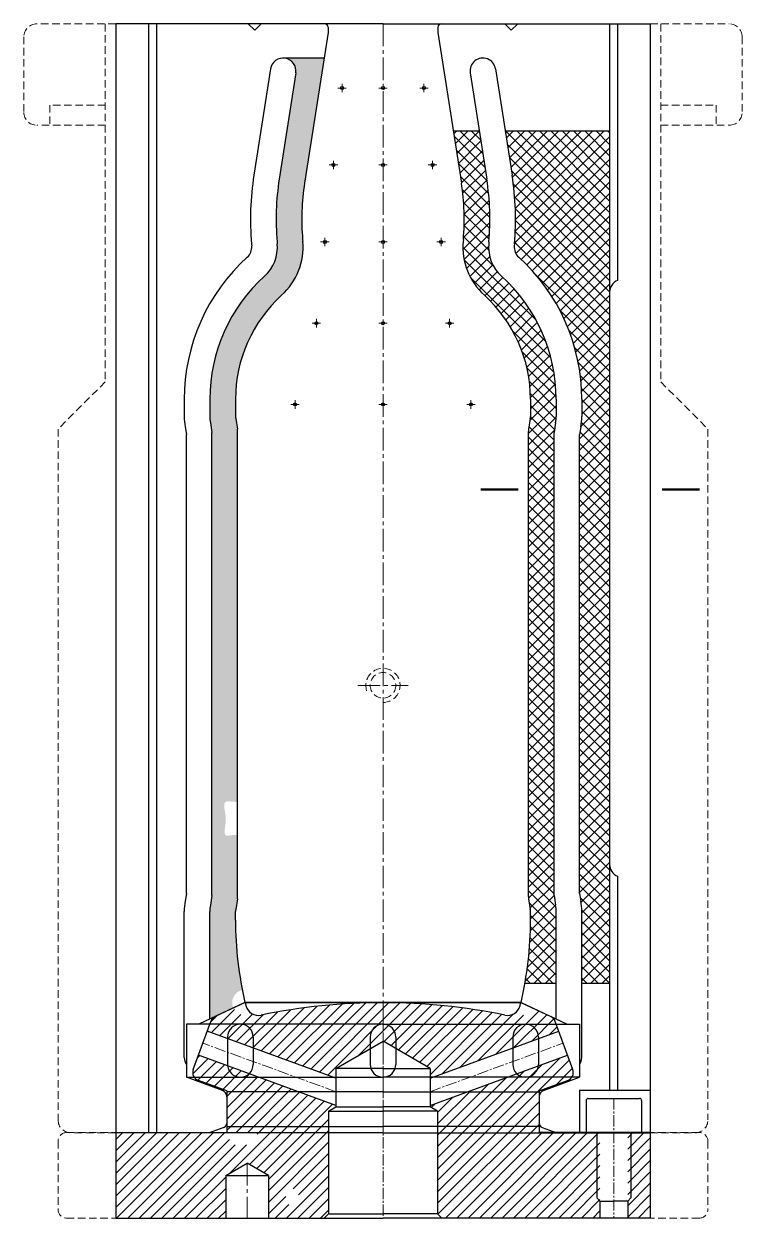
# Model space of a CAD drawing. Extents: x -409 to 838, y -94 to 534.
# Drawn here: x 669.7 to 837.7, y 248.9 to 528.2 of the extents above; entities that cross this region are included whole.
import ezdxf

# ---------------------------------------------------------------- set-up
doc = ezdxf.new("R2010")
doc.units = 0
doc.header["$LTSCALE"] = 7
doc.header["$MEASUREMENT"] = 0
doc.linetypes.add('CENTER2', pattern=[1.125, 0.75, -0.125, 0.125, -0.125])
doc.linetypes.add('HIDDEN', pattern=[0.375, 0.25, -0.125])
for name, color, linetype, lineweight in [('1', 1, 'CENTER2', 15), ('2', 2, 'HIDDEN', 15), ('3', 3, 'CONTINUOUS', 30), ('4', 5, 'CONTINUOUS', 50), ('8', 252, 'CONTINUOUS', 15)]:
    doc.layers.add(name, color=color, linetype=linetype, lineweight=lineweight)

# ---------------------------------------------------------------- blocks, each defined once
blk = doc.blocks.new('G$C49FFC95E')
at = {"layer": '8'}
h = blk.add_hatch(dxfattribs=at)
h.set_pattern_fill('DOTS', color=3, scale=15, angle=45, style=0)
h.set_pattern_definition([(45, (-1428.192874866678, -20.11825387316432), (-0.331456303681194, 0.9943689110435826), [0, -0.9375])])
edge = h.paths.add_edge_path()
edge.add_line((44.00000000000023, 55.49795397648811), (43.62212806260993, 53.22762981267249))
edge.add_arc((52.49999999999909, 51.75000000000034), 8.999999999998966, 170.5503343472685, 179.9999999999999)
edge.add_line((43.50000000000023, 51.75000000000017), (43.50000000000023, 26.61694760090069))
edge.add_line((43.50000000000023, 26.61694760090069), (49.00107707586017, 29.18214427769598))
edge.add_arc((51.72000000000116, 30.45000000000067), 3.000000000000038, 102.11221756034809, 205.0000197471106, ccw=False)
edge.add_arc((134.5041441441451, 49.74999999999946), 85.00414414414485, 179.9999999999995, 191.1011123834041, ccw=False)
edge.add_line((49.50000000000023, 49.74999999999946), (49.50000000000023, 51.74999999999969))
edge.add_arc((52.50000000000819, 51.74999999999969), 3.000000000007955, 170.5503343472787, 180, ccw=False)
edge.add_line((49.5407093542035, 52.24254327089173), (49.95929064579695, 54.75745672910938))
edge.add_arc((46.9999999999925, 55.25000000000071), 3.000000000007618, 350.5503343472682, 359.9999999999894)
edge.add_line((50.00000000000023, 55.2500000000002), (50.00000000000023, 69.55206688840299))
edge.add_spline(control_points=[(50.00000000000023, 69.55206688840299), (49.83728762247893, 69.61034881153823), (48.89808227402932, 69.83395000946044), (46.43708560311552, 68.794762568926), (47.37811693812, 72.60235487015352), (47.1651361106824, 74.53737713974492), (46.46950393809175, 78.05760971853648), (48.7958415766152, 77.34719742083054), (49.83400507448596, 77.3951553085041), (50, 77.41279737890576)], knot_values=[1.098986622726365, 1.098986622726365, 1.098986622726365, 1.098986622726365, 1.615113882004922, 3.932119042406433, 6.418787099885904, 9.439016894986786, 11.67917280783765, 14.09051431805087, 14.56898365671836, 14.56898365671836, 14.56898365671836, 14.56898365671836], degree=3, periodic=0)
edge.add_line((50.00000000000023, 77.41279737890576), (50.00000000000023, 164.0499999999996))
edge.add_arc((46.99999999999227, 164.0499999999996), 3.000000000007958, 0, 9.449665652716533)
edge.add_line((49.95929064579673, 164.5425432708917), (49.5407093542035, 167.0574567291094))
edge.add_arc((52.50000000000819, 167.5500000000008), 3.000000000007958, 180.0000000000006, 189.4496656527171, ccw=False)
edge.add_line((49.50000000000023, 167.5500000000008), (49.50000000000023, 171.5500000000002))
edge.add_arc((82.306329113924, 171.55), 32.80632911392384, 132.1347673838169, 180, ccw=False)
edge.add_arc((50.10000000000025, 207.1500000000002), 15.19999999999994, 312.1347673838158, 4.929839500940973)
edge.add_line((65.2437702774829, 208.4562242467634), (65.20346281173966, 208.9235306860648))
edge.add_arc((120.0000000000014, 213.6500000000005), 55.00000000000114, 171.1364726862578, 184.9298395009412, ccw=False)
edge.add_line((65.65680178601485, 222.1244797996988), (70.21433775579487, 251.3500000000002))
edge.add_line((70.21433775579487, 251.3500000000002), (60.63773099537116, 251.3500000000002))
edge.add_arc((60.63773099537116, 248.3500000000002), 3.000000000000008, 351.1364726862579, 90, ccw=False)
edge.add_line((63.60190544340685, 247.8877556472894), (59.7284528899437, 223.0489685051203))
edge.add_arc((120.0000000000039, 213.6499999999999), 61.00000000000372, 171.1364726862579, 184.9298395009407)
edge.add_line((59.22565875483861, 208.4079158518165), (59.26596622058173, 207.9406094125159))
edge.add_arc((50.10000000000036, 207.1500000000001), 9.199999999999877, 312.1347673838158, 4.9298395009412275, ccw=False)
edge.add_arc((82.30632911392377, 171.5500000000001), 38.80632911392365, 132.1347673838165, 179.9999999999999)
edge.add_line((43.50000000000023, 171.5500000000002), (43.50000000000023, 167.5500000000002))
edge.add_arc((52.49999999999841, 167.5500000000001), 8.999999999998295, 180, 189.449665652731)
edge.add_line((43.62212806260982, 166.0723701873282), (44.00000000000011, 163.8020460235125))
edge.add_line((44.00000000000023, 163.8020460235121), (44.00000000000023, 69.93667747003266))
edge.add_line((44.00000000000023, 69.93667747003266), (44.00000000000023, 55.49795397648811))
h.paths.add_polyline_path([(44.67465737837199, 31.29193266685721), (44.67465737837199, 40.67764695257151), (49.17465737837199, 40.67764695257151), (49.17465737837199, 31.29193266685721)], flags=24)
h.paths.add_polyline_path([(63.30763779935387, 240.1913008844601), (64.34618620198933, 249.8642797046685), (68.82047155935447, 249.3838938796609), (67.7819231567189, 239.7109150594525)], flags=24)
h.paths.add_polyline_path([(45.44285714285729, 118.4871681976889), (48.65714285714307, 118.4871681976889), (48.65714285714307, 112.4871681976889), (45.44285714285729, 112.4871681976889)], flags=24)
h = blk.add_hatch(dxfattribs=at)
h.set_pattern_fill('ANSI37', color=3, scale=15, angle=180, style=0)
h.set_pattern_definition([(225, (-1428.192874866678, -20.11825387316432), (1.325825214724776, -1.325825214724777), []), (315, (-1428.192874866678, -20.11825387316432), (1.325825214724777, 1.325825214724776), [])])
h.paths.add_polyline_path([(124.4999999999998, 35.00000000000017), (124.5, 51.75000000000011, 0.04125532638911895), (124.3778719373902, 53.22762981267238), (124, 55.49795397648799), (124.0000000000002, 163.8020460235124), (124.3778719373904, 166.0723701873279, 0.04125532638956132), (124.5, 167.5500000000001), (124.5000000000002, 171.5499999999996, 0.2119420372342254), (111.7279340804218, 200.3275662491761, -0.2345251977837317), (108.7340337794185, 207.9406094125158), (108.7743412451618, 208.4079158518166, 0.06025768965809109), (108.2715471100566, 223.0489685051204), (106.5092223616678, 234.3500000000003), (100.4367052694537, 234.3500000000001), (102.3431982139855, 222.1244797996983, -0.06025768965806452), (102.7965371882606, 208.9235306860644), (102.7562297225172, 208.4562242467606, 0.2345251977837812), (107.7026736980886, 195.8781529334211, -0.2119420372342502), (118.5000000000002, 171.5500000000002), (118.5000000000002, 167.5500000000002, -0.04125532638940162), (118.459290645797, 167.0574567291094), (118.0407093542035, 164.5425432708916, 0.04125532638925455), (118.0000000000002, 164.0499999999997), (118.0000000000002, 99.10256919520594), (118.0000000000002, 55.25000000000071, 0.04125532638849212), (118.0407093542035, 54.75745672910938), (118.459290645797, 52.24254327089093, -0.04125532639028787), (118.5000000000002, 51.74999999999966), (118.5000000000002, 49.75, -0.04362858462599892), (117.21050225467, 35.00000000000009)])
h.paths.add_polyline_path([(136.9999925025024, 196.5918752454895), (136.9999925025024, 234.3500000000002), (112.5817394538817, 234.3500000000003), (114.199896006128, 223.9734572105407, -0.060257689658064), (114.7521453020629, 207.8923010175696), (114.7118378363195, 207.4249945782655, 0.234525197783902), (115.7531944627556, 204.7769795649308, -0.2119420372342323), (130.5000000000002, 171.5500000000001), (130.5, 167.5499999999995, -0.04125532638932916), (130.2964532289839, 165.0872836455467), (130, 163.3061380705356), (130, 55.99386192946358), (130.2964532289839, 54.21271635445272, -0.04125532638921749), (130.4999999999998, 51.75000000000009), (130.4999999999998, 35.00000000000023), (136.9999925025024, 35.0000000000002), (136.9999925025024, 62.75812475451079), (136.9999925025024, 84.00903811604664)])
h.paths.add_polyline_path([(118.4510836101947, 137.748379952846), (118.4510836101947, 145.0900466195126), (121.0760836101947, 145.0900466195126), (121.0760836101947, 137.748379952846)], flags=24)
h.paths.add_polyline_path([(131.1892274651789, 137.748379952846), (131.1892274651789, 145.0900466195126), (133.8142274651789, 145.0900466195126), (133.8142274651789, 137.748379952846)], flags=24)
h.paths.add_polyline_path([(119.3473077011301, 127.7888941894745), (119.3473077011301, 137.8960370466174), (123.0973077011301, 137.8960370466174), (123.0973077011301, 127.7888941894745)], flags=24)
h.paths.add_polyline_path([(131.8237986305032, 127.41281629286), (131.8237986305032, 137.5199591500028), (135.5737986305032, 137.5199591500028), (135.5737986305032, 127.41281629286)], flags=24)
at = {"layer": '1', "color": 3}
for p, q in [((84.00000000000023, 259.3500000000001), (84, 2.842170943040401e-14)), ((73.41696850824178, 244.3500000000002), (75.41696850824178, 244.3500000000002)), ((74.41696850824178, 245.3500000000002), (74.41696850824178, 243.3500000000002)), ((83.00000000000023, 244.3500000000002), (85.00000000000023, 244.3500000000002)), ((94.58303149175867, 244.3500000000002), (92.58303149175867, 244.3500000000002)), ((93.58303149175867, 245.3500000000002), (93.58303149175867, 243.3500000000002)), ((71.41696850824167, 226.3500000000002), (73.41696850824167, 226.3500000000002)), ((72.41696850824167, 227.3500000000002), (72.41696850824167, 225.3500000000002)), ((83.00000000000011, 226.3500000000002), (85.00000000000011, 226.3500000000002)), ((96.58303149175856, 226.3500000000002), (94.58303149175856, 226.3500000000002)), ((95.58303149175856, 227.3500000000002), (95.58303149175856, 225.3500000000002)), ((69.41696850824178, 208.3500000000002), (71.41696850824178, 208.3500000000002)), ((70.41696850824178, 209.3500000000002), (70.41696850824178, 207.3500000000002)), ((83.00000000000023, 208.3500000000002), (85.00000000000023, 208.3500000000002)), ((98.58303149175867, 208.3500000000002), (96.58303149175867, 208.3500000000002)), ((97.58303149175867, 209.3500000000002), (97.58303149175867, 207.3500000000002)), ((68.41696850824167, 190.3500000000002), (68.41696850824167, 188.3500000000002)), ((99.58303149175856, 190.3500000000002), (99.58303149175856, 188.3500000000002)), ((67.41696850824167, 189.3500000000002), (69.41696850824167, 189.3500000000002)), ((83.00000000000011, 189.3500000000002), (85.00000000000011, 189.3500000000002)), ((100.5830314917586, 189.3500000000002), (98.58303149175856, 189.3500000000002)), ((63.41696850824167, 171.3500000000002), (63.41696850824167, 169.3500000000002)), ((104.5830314917586, 171.3500000000002), (104.5830314917586, 169.3500000000002)), ((62.41696850824167, 170.3500000000002), (64.41696850824167, 170.3500000000002)), ((83.00000000000011, 170.3500000000002), (85.00000000000011, 170.3500000000002)), ((105.5830314917586, 170.3500000000002), (103.5830314917586, 170.3500000000002)), ((78.1248032879721, 104.6500000000002), (89.89181567637979, 104.6500000000001))]:
    blk.add_line(p, q, dxfattribs=at)
at = {"layer": '2', "color": 3}
for p, q in [((21.50000000000023, 259.3500000000001), (3.000000000000227, 259.3500000000001)), ((19.05000000000018, 259.3500000000001), (19.05000000000018, 175.6500000000002)), ((146.5000000000002, 259.3500000000001), (165.0000000000002, 259.3500000000001)), ((148.9500000000003, 259.3500000000001), (148.9500000000003, 175.6500000000002)), ((2.273736754432321e-13, 256.3500000000001), (0, 238.6500000000001)), ((168.0000000000002, 256.3500000000001), (168, 238.6500000000001)), ((19.05000000000041, 240.3500000000002), (6.050000000000409, 240.3500000000002)), ((6.050000000000409, 240.3500000000002), (6.050000000000637, 235.6500000000001)), ((148.95, 240.3500000000002), (161.95, 240.3500000000002)), ((161.95, 240.3500000000002), (161.9499999999998, 235.6500000000001)), ((19.05000000000041, 235.6500000000001), (3, 235.6500000000001)), ((148.95, 235.6500000000001), (165, 235.6500000000001)), ((19.05000000000018, 175.6500000000002), (8.000000000000455, 164.6000000000002)), ((148.9500000000003, 175.6500000000002), (160, 164.6000000000002)), ((8.000000000000455, 164.6000000000002), (8.000000000000227, 3.000000000000114)), ((160, 164.6000000000002), (160.0000000000005, 3.000000000000114)), ((21.50000000000023, 1.13686837721616e-13), (11.00000000000023, 1.13686837721616e-13)), ((146.5000000000002, 1.13686837721616e-13), (157.0000000000005, 1.13686837721616e-13))]:
    blk.add_line(p, q, dxfattribs=at)
blk.add_circle((84.00000000000023, 104.6500000000001), 3, dxfattribs=at)
for centre, radius, start, end in [((3.000000000000227, 256.3500000000001), 3, 90, 180), ((165.0000000000002, 256.3500000000001), 3, 0, 90), ((3, 238.6500000000001), 3, 180, 270), ((165, 238.6500000000001), 3, 270, 0), ((84.00000000000023, 104.6500000000001), 4, 270, 206.705140296572), ((11.00000000000023, 3.000000000000114), 3, 180, 270), ((157.0000000000005, 3.000000000000114), 3, 270, 0)]:
    blk.add_arc(centre, radius, start, end, dxfattribs=at)
at = {"layer": '3', "color": 3}
for p, q in [((84.00000000000023, 259.3500000000001), (21.5, 259.3500000000001)), ((21.50000000000023, 259.3500000000001), (21.50000000000023, 1.4210854715202e-13)), ((29.18015534031247, 259.3500000000001), (29.18015534031247, 8.526512829121202e-14)), ((31.00000768339169, 259.3500000000001), (31.0000076833918, 1.4210854715202e-13)), ((54.00000000000023, 257.8500000000001), (52.50000000000068, 259.3500000000001)), ((54.00000000000023, 257.8500000000001), (55.49999999999977, 259.3500000000001)), ((71.15000000000009, 257.3500000000001), (65.65680178601474, 222.1244797996984)), ((71.15000000000009, 258.5500000000002), (71.15000000000009, 257.3500000000001)), ((84.00000000000023, 259.3500000000001), (146.5000000000005, 259.3500000000001)), ((96.85000000000014, 258.5500000000002), (96.85000000000014, 257.3500000000001)), ((96.85000000000014, 257.3500000000001), (102.3431982139855, 222.1244797996984)), ((114.0000000000002, 257.8500000000001), (112.5000000000007, 259.3500000000001)), ((114.0000000000002, 257.8500000000001), (115.4999999999998, 259.3500000000001)), ((136.9999925025024, 259.3500000000001), (136.9999925025024, 10.00000000000009)), ((138.8198451224878, 259.3500000000001), (138.8198451224878, 199.3500000000002)), ((146.5000000000002, 259.3500000000001), (146.5, 1.4210854715202e-13)), ((57.67355654733569, 248.812244352711), (53.80010399387243, 223.9734572105417)), ((70.21433775579487, 251.3500000000002), (60.63773099537116, 251.3500000000002)), ((110.3264434526648, 248.8122443527109), (114.1998960061278, 223.9734572105416)), ((63.60190544340685, 247.8877556472894), (59.72845288994358, 223.04896850512)), ((104.3980945565936, 247.8877556472893), (108.2715471100566, 223.04896850512)), ((100.4367052694537, 234.3500000000001), (106.5092223616678, 234.3500000000003)), ((112.5817394538817, 234.3500000000003), (136.9999925025024, 234.3500000000002)), ((53.24785469793824, 207.8923010175595), (53.28816216368045, 207.4249945782684)), ((59.22565875483929, 208.407915851807), (59.26596622058173, 207.9406094125159)), ((65.20346281174056, 208.9235306860545), (65.24377027748278, 208.4562242467634)), ((102.7965371882597, 208.9235306860545), (102.7562297225174, 208.4562242467634)), ((108.7743412451609, 208.407915851807), (108.7340337794187, 207.9406094125158)), ((114.752145302062, 207.8923010175594), (114.7118378363198, 207.4249945782683)), ((37.50000000000023, 171.5500000000002), (37.50000000000023, 167.5500000000002)), ((43.50000000000023, 171.5500000000002), (43.50000000000023, 167.5500000000002)), ((49.50000000000023, 171.5500000000002), (49.50000000000023, 167.5500000000002)), ((118.5000000000002, 171.5500000000002), (118.5000000000002, 167.5500000000002)), ((124.5000000000002, 171.5500000000001), (124.5, 167.5500000000001)), ((130.5000000000002, 171.5500000000001), (130.5, 167.5500000000001)), ((37.70354677101636, 165.0872836455464), (38.00000000000023, 163.3061380705362)), ((43.62212806260993, 166.0723701873279), (44.00000000000011, 163.8020460235125)), ((49.5407093542035, 167.0574567291094), (49.95929064579695, 164.542543270891)), ((118.459290645797, 167.0574567291094), (118.0407093542035, 164.542543270891)), ((124.3778719373902, 166.0723701873278), (124.0000000000002, 163.8020460235124)), ((130.2964532289839, 165.0872836455463), (130, 163.3061380705362)), ((38.00000000000023, 55.99386192946366), (38.00000000000023, 163.3061380705356)), ((44.00000000000023, 55.49795397648809), (44.00000000000023, 163.8020460235126)), ((50.00000000000023, 55.25000000000018), (50.00000000000023, 164.0500000000002)), ((118.0000000000002, 55.25000000000018), (118.0000000000002, 164.0500000000002)), ((124, 55.49795397648801), (124, 163.8020460235125)), ((130, 55.99386192946358), (130, 163.3061380705356)), ((138.8198451224878, 60.00000000000016), (138.8198451224878, 10.00000000000011)), ((38.00000000000023, 55.99386192946368), (37.70354677101636, 54.21271635445396)), ((130, 55.99386192946359), (130.2964532289836, 54.21271635445386)), ((44.00000000000023, 55.49795397648809), (43.62212806260993, 53.22762981267248)), ((49.95929064579695, 54.75745672910938), (49.5407093542035, 52.24254327089099)), ((118.0407093542035, 54.75745672910938), (118.459290645797, 52.24254327089099)), ((124, 55.49795397648801), (124.3778719373902, 53.22762981267239)), ((37.50000000000023, 17.60783110899344), (37.50000000000023, 51.75000000000018)), ((43.50000000000023, 26.61694760090069), (43.50000000000023, 51.75000000000018)), ((49.50000000000023, 49.75000000000018), (49.50000000000023, 51.75000000000018)), ((118.5000000000002, 49.75000000000018), (118.5000000000002, 51.75000000000018)), ((124.4999999999998, 26.6169476009006), (124.5, 51.7500000000001)), ((130.4999999999998, 17.60783110899334), (130.5, 51.75000000000009)), ((117.21050225467, 35.00000000000009), (124.4999999999998, 35.00000000000016)), ((130.5, 35.00000000000023), (136.9999925025024, 35.0000000000002)), ((51.7199999999998, 30.45000000000014), (40.89978839534683, 25.40444792579325)), ((83.99999999999977, 30.45000000000014), (51.72000000000082, 30.45000000000063)), ((83.99999999999977, 30.45000000000014), (116.2799999999988, 30.45000000000063)), ((116.28, 30.45000000000014), (127.1002116046527, 25.40444792579325)), ((37.99999999999977, 25.40444792579375), (38.00000000000023, 12.99951871381565)), ((83.99999999999955, 25.40444792579369), (37.99999999999977, 25.40444792579375)), ((84.00000000000011, 25.40444792579369), (130, 25.40444792579375)), ((130, 25.40444792579375), (130.0000000000002, 12.99951871381565)), ((47.64748750263698, 22.4044479257937), (47.64748750263675, 15.99951871381697)), ((53.64748750263698, 22.4044479257937), (53.64748750263675, 15.99951871381677)), ((80.99999999999955, 22.40444792579368), (81.00000000000011, 15.99951871381583)), ((86.99999999999955, 22.40444792579368), (87.00000000000023, 15.99951871381592)), ((114.3525124973626, 22.4044479257937), (114.3525124973628, 15.99951871381677)), ((120.3525124973626, 22.4044479257937), (120.3525124973628, 15.99951871381697)), ((38.00000000000023, 12.99951871381565), (84.00000000000023, 12.99951871381576)), ((46.46303021498875, 9.919227623864472), (38.00000000000023, 12.99951871381565)), ((130.0000000000002, 12.99951871381565), (84.00000000000011, 12.99951871381576)), ((121.5369697850117, 9.919227623864472), (130.0000000000002, 12.99951871381565)), ((84.00000000000023, 9.560000000000073), (47.4500000000005, 9.560000000000073)), ((47.45000000000016, 8.5096886926856), (47.45000000000005, 2.200207538209668)), ((84.00000000000011, 9.560000000000073), (120.5499999999997, 9.560000000000073)), ((120.55, 8.5096886926856), (120.5500000000002, 2.200207538209668)), ((130, 10.00000000000009), (130, 1.4210854715202e-13)), ((130, 10.00000000000009), (146.5000000000005, 10.00000000000013)), ((84.00000000000023, 0), (21.5, 1.13686837721616e-13)), ((46.79202014332577, 1.260514917423791), (43.3287838708186, 1.13686837721616e-13)), ((47.45000000000027, 1.5), (84, 1.5)), ((120.55, 1.5), (84.00000000000023, 1.5)), ((84.00000000000023, 0), (146.5000000000005, 1.13686837721616e-13)), ((121.2079798566745, 1.260514917423791), (124.6712161291816, 1.13686837721616e-13))]:
    blk.add_line(p, q, dxfattribs=at)
for centre in [(74.41696850824178, 244.3500000000002), (84.00000000000023, 244.3500000000002), (93.58303149175867, 244.3500000000002), (72.41696850824167, 226.3500000000002), (84.00000000000011, 226.3500000000002), (95.58303149175856, 226.3500000000002), (70.41696850824178, 208.3500000000002), (84.00000000000023, 208.3500000000002), (97.58303149175867, 208.3500000000002), (68.41696850824167, 189.3500000000002), (84.00000000000011, 189.3500000000002), (99.58303149175856, 189.3500000000002), (63.41696850824167, 170.3500000000002), (84.00000000000011, 170.3500000000002), (104.5830314917586, 170.3500000000002)]:
    blk.add_circle(centre, 0.35, dxfattribs=at)
for centre, radius, start, end in [((70.35000000000014, 258.5500000000002), 0.8, 0, 90), ((97.65000000000009, 258.5500000000002), 0.8, 90, 180), ((60.63773099537116, 248.3500000000002), 3.000000000000008, 351.1364726862586, 171.1364726862576), ((107.3622690046291, 248.3500000000001), 3.000000000000008, 8.863527313740978, 188.8635273137424), ((120.0000000000002, 213.6500000000002), 67, 171.1364726862579, 184.9298395009411), ((48.00000000000023, 213.6500000000002), 67, 355.0701604990588, 8.863527313742011), ((120.0000000000002, 213.6500000000002), 61, 171.136472686258, 184.9298395009413), ((120.0000000000002, 213.6500000000002), 55, 171.1364726862579, 184.9298395009413), ((48.00000000000023, 213.6500000000002), 55, 355.0701604990588, 8.863527313742093), ((48.00000000000023, 213.6500000000002), 61, 355.0701604990587, 8.863527313741969), ((50.10000000000014, 207.1500000000002), 3.199999999999999, 312.1347673838162, 4.929839500941048), ((50.10000000000014, 207.1500000000002), 9.2, 312.1347673838162, 4.92983950094127), ((50.10000000000014, 207.1500000000002), 15.2, 312.1347673838162, 4.92983950094127), ((117.9000000000001, 207.1500000000002), 15.2, 175.0701604990587, 227.8652326161838), ((117.9000000000001, 207.1500000000001), 9.2, 175.0701604990586, 227.8652326161838), ((117.9000000000001, 207.1500000000001), 3.199999999999999, 175.0701604990588, 227.8652326161842), ((82.30632911392377, 171.5500000000002), 44.80632911392354, 132.1347673838167, 180), ((85.69367088607657, 171.5500000000002), 44.80632911392354, 0, 47.86523261618326), ((82.30632911392377, 171.5500000000002), 38.80632911392354, 132.1347673838168, 180), ((85.69367088607657, 171.5500000000002), 38.80632911392354, 0, 47.86523261618321), ((139.9999925025024, 196.5918752454895), 3, 113.1651303559357, 180), ((82.30632911392377, 171.5500000000002), 32.80632911392354, 132.1347673838166, 180), ((85.69367088607669, 171.5500000000002), 32.80632911392354, 0, 47.86523261618338), ((52.50000000000023, 167.5500000000002), 15, 180, 189.4496656527308), ((52.50000000000023, 167.5500000000002), 9, 180, 189.4496656527307), ((52.50000000000023, 167.5500000000002), 3, 180, 189.449665652731), ((115.5000000000002, 167.5500000000002), 3, 350.550334347269, 0), ((115.5, 167.5500000000001), 9, 350.5503343472695, 0), ((115.5, 167.5500000000001), 15, 350.5503343472692, 0), ((47.00000000000023, 164.0500000000002), 3, 0, 9.449665652731001), ((121.0000000000002, 164.0500000000002), 3, 170.5503343472696, 180), ((139.9999925025024, 62.75812475451079), 3, 180, 246.8348696440596), ((52.50000000000023, 51.75000000000018), 15, 170.5503343472688, 180), ((52.50000000000023, 51.75000000000018), 9, 170.5503343472689, 180), ((47.00000000000023, 55.25000000000018), 3, 350.5503343472685, 0), ((121.0000000000002, 55.25000000000018), 3, 180, 189.4496656527307), ((115.5, 51.75000000000011), 9, 0, 9.449665652731428), ((115.5, 51.75000000000011), 15, 0, 9.449665652731273), ((52.50000000000023, 51.75000000000018), 3, 170.5503343472688, 180), ((115.5000000000002, 51.75000000000018), 3, 0, 9.449665652731234), ((134.5041441441488, 49.7500000000002), 85.00414414414865, 180, 193.1233227372462), ((33.49585585585146, 49.7500000000002), 85.00414414414865, 346.8766772627538, 0), ((50.64748750263698, 22.4044479257937), 3.00000000000002, 0, 180), ((83.99999999999955, 22.40444792579368), 3.00000000000002, 0, 180), ((117.3525124973626, 22.4044479257937), 3.00000000000002, 0, 180), ((40.50000000000023, 17.60783110899344), 3.000000000000001, 180, 213.5573097619177), ((127.4999999999998, 17.60783110899334), 3.000000000000001, 326.4426902380844, 0), ((127.1999999999996, 17.0229205638087), 3, 338.9605302186828, 0), ((50.64748750263686, 15.99951871381687), 3.000000000000075, 180, 0), ((84.00000000000023, 15.99951871381583), 3.000000000000075, 180, 0), ((117.3525124973628, 15.99951871381687), 3.000000000000075, 180, 0), ((45.95000000000027, 8.5096886926856), 1.5, 0, 69.99999999999649), ((122.05, 8.5096886926856), 1.5, 109.9999999999989, 180), ((46.45000000000005, 2.200207538209725), 1, 290.0000000000037, 0), ((121.5500000000002, 2.200207538209725), 1, 180, 249.9999999999962)]:
    blk.add_arc(centre, radius, start, end, dxfattribs=at)
at = {"layer": '4', "color": 3}
for p, q in [((115.5865014502367, 150.4376240679969), (106.8759943139985, 150.4376240679969)), ((158.0196935507563, 150.4376240679969), (149.3091864145181, 150.4376240679969))]:
    blk.add_line(p, q, dxfattribs=at)
blk = doc.blocks.new('G$CCF5835D4')
at = {"layer": '8'}
h = blk.add_hatch(dxfattribs=at)
h.set_pattern_fill('ANSI31', color=2, scale=15, angle=180, style=0)
h.set_pattern_definition([(225, (-157.8074528156734, -327.1503332991249), (1.325825214724777, -1.325825214724777), [])])
h.paths.add_polyline_path([(76.00000000000023, 50.40000031905481, 0.05132861496517532), (47.46462392541218, 47.4628994919151, -0.1884039185364745), (45.31176379497469, 47.82648824399047, -0.4448385990627053), (41.05107663888907, 49.13214553383278), (36.75007018129713, 47.12655328488358, 0.1989123673796982), (35.71592146320677, 45.99797799746165), (34.88646964716372, 43.71907786235795), (64.99999999999955, 32.75864916525381), (64.99999999999955, 35.00000000000045), (76, 41.35085296108633)])
h.paths.add_polyline_path([(76, 41.35085296108576), (86.99999999999955, 35.00000000000045), (86.99999999999955, 32.75864916525381), (117.1135303528363, 43.71907786235823), (116.2840785367932, 45.99797799746165, 0.1989123673798637), (115.2499298187029, 47.12655328488358), (110.9489233611109, 49.13214553383278, -0.4448385990627609), (106.6882362050244, 47.82648824399104, -0.188403918536476), (104.5353760745859, 47.46289949191504, 0.05132861496518083), (76, 50.40000031905555)])
h = blk.add_hatch(dxfattribs=at)
h.set_pattern_fill('ANSI31', color=2, scale=15, angle=180, style=0)
h.set_pattern_definition([(225, (-157.8074528156734, -327.1503332991249), (1.325825214724776, -1.325825214724777), [])])
edge = h.paths.add_edge_path()
edge.add_arc((33.5, 34.06217501369031), 1.999999999999945, 159.9999999999994, 250.0000000000002)
edge.add_line((32.81595971334878, 32.18278977211855), (39.49999467852376, 29.75000000000017))
edge.add_line((39.49999467852376, 29.75000000000017), (39.49999467852376, 20.00000000000017))
edge.add_line((39.49999467852376, 20.00000000000017), (13.5, 19.99999999999989))
edge.add_line((13.5, 19.99999999999989), (13.5, 1.70530256582424e-13))
edge.add_line((13.5, 1.70530256582424e-13), (39.19999999999959, 1.13686837721616e-13))
edge.add_line((39.19999999999959, 1.13686837721616e-13), (39.19999999999959, 10.00000000000097))
edge.add_line((39.19999999999959, 10.00000000000097), (44.19999999999959, 12.88675134594826))
edge.add_line((44.19999999999959, 12.88675134594826), (49.19999999999959, 10.00000000000017))
edge.add_line((49.19999999999959, 10.00000000000017), (49.19999999999959, 1.13686837721616e-13))
edge.add_line((49.19999999999959, 1.13686837721616e-13), (62.24999999999943, 1.13686837721616e-13))
edge.add_line((62.24999999999943, 1.13686837721616e-13), (63.24999999999943, 1.000000000000114))
edge.add_line((63.24999999999943, 1.000000000000114), (63.24999999999932, 25.00000000000011))
edge.add_line((63.24999999999932, 25.00000000000011), (64.99999999999966, 26.01036297108203))
edge.add_line((64.99999999999966, 26.01036297108203), (64.99999999999966, 26.37358253039821))
edge.add_line((64.99999999999966, 26.37358253039821), (32.83434878720959, 38.08092213764212))
edge.add_line((32.83434878720959, 38.08092213764212), (31.62061475842825, 34.74621530034165))
h.paths.add_polyline_path([(86.99999999999955, 26.01036297108197), (88.74999999999932, 25.00000000000045), (88.74999999999977, 1.000000000000057), (89.74999999999977, 1.13686837721616e-13), (125.9984652664587, 1.70530256582424e-13), (125.9984652664587, 4.750000000000114), (125.9984652664587, 20.00000000000006), (123.4984652664587, 20.00000000000011), (112.5000053214762, 20.00000000000017), (112.5000053214753, 29.75000000000017), (119.1840402866503, 32.1827897721185, 0.4142135623731886), (120.3793852415708, 34.74621530034165), (119.1656512127895, 38.08092213764212), (86.99999999999955, 26.37358253039827)])
h.paths.add_polyline_path([(133.9984652664587, 4.750000000000227), (133.9984652664587, 1.70530256582424e-13), (138.5, 1.70530256582424e-13), (138.5, 20), (136.4984652664587, 20), (133.9984652664587, 20)])
h.paths.add_polyline_path([(133.2484652664587, 4.750000000000227), (133.9984652664587, 4.750000000000284), (133.9984652664587, 20.00000000000006), (133.2484652664587, 20.00000000000006)])
h.paths.add_polyline_path([(133.24846526646, 1.70530256582424e-13), (133.9984652664587, 1.70530256582424e-13), (133.9984652664587, 4.750000000000227), (133.2484652664587, 4)])
h.paths.add_polyline_path([(125.9984652664587, 4.750000000000114), (126.7484652664587, 3.999999999999829), (126.7484652664587, 4.75)])
h.paths.add_polyline_path([(125.9984652664587, 4.75), (126.7484652664587, 4.75), (126.7484652664587, 20.00000000000006), (125.9984652664587, 20.00000000000006)])
h.paths.add_polyline_path([(125.9984652664587, 1.70530256582424e-13), (126.7484652664587, 1.70530256582424e-13), (126.7484652664587, 3.999999999999829), (125.9984652664587, 4.750000000000114)])
h.paths.add_polyline_path([(133.2484652664587, 4), (133.9984652664587, 4.750000000000227), (133.2484652664587, 4.750000000000227)])
h.paths.add_polyline_path([(40.06785714285672, 20.127172407307), (46.58214285714246, 20.127172407307), (46.58214285714246, 17.127172407307), (40.06785714285672, 17.127172407307), (40.06785714285672, 20.127172407307)], flags=16)
h.paths.add_polyline_path([(92.65049480105313, 9.521428571428771), (92.65049480105313, 15.47857142857163), (98.65049480105313, 15.47857142857163), (98.65049480105313, 9.521428571428771)], flags=24)
h.paths.add_polyline_path([(100.083102333351, 14.57857142857176), (100.083102333351, 20.42142857142892), (106.083102333351, 20.42142857142892), (106.083102333351, 14.57857142857176)], flags=24)
h.paths.add_polyline_path([(51.74191040572919, 2.421428571428692), (51.74191040572919, 7.578571428571536), (57.74191040572919, 7.578571428571536), (57.74191040572919, 2.421428571428692)], flags=24)
h.paths.add_polyline_path([(39.31785714285672, 21.627172407307), (47.33214285714246, 21.627172407307), (47.33214285714246, 15.627172407307), (39.31785714285672, 15.627172407307)], flags=24)
h.paths.add_polyline_path([(53.24191040572919, 3.171428571428692), (53.24191040572919, 6.828571428571536), (56.24191040572919, 6.828571428571536), (56.24191040572919, 3.171428571428692), (53.24191040572919, 3.171428571428692)], flags=0)
at = {"layer": '1', "color": 2, "ltscale": 0.5}
for p, q in [((76, 50.40000031905555), (76, 1.13686837721616e-13)), ((64.99999999999955, 29.56611584782621), (33.86040921718666, 40.90000000000009)), ((86.99999999999955, 29.56611584782621), (118.1395907828125, 40.90000000000009)), ((129.9984652664582, 27.99999999999966), (129.9984652664582, 1.70530256582424e-13))]:
    blk.add_line(p, q, dxfattribs=at)
at = {"layer": '1', "color": 2}
blk.add_line((44.19999999999959, 12.88675134594843), (44.19999999999959, 0), dxfattribs=at)
at = {"layer": '2', "color": 2}
for p, q in [((35.71592146320677, 45.99797799746165), (35.99926022714726, 46.77644485344445)), ((36.75007018129713, 47.12655328488358), (35.99926022714726, 46.7764448534445)), ((115.2499298187029, 47.12655328488358), (116.0007397728527, 46.7764448534445)), ((116.2840785367932, 45.99797799746165), (116.0007397728527, 46.77644485344445)), ((2, 19.99999999999977), (13.5, 19.99999999999989)), ((150, 19.99999999999977), (138.5, 19.99999999999989)), ((0, 17.99999999999977), (0, 2.000000000000227)), ((152, 17.99999999999977), (152, 2.000000000000227)), ((2, 1.70530256582424e-13), (13.5, 1.70530256582424e-13)), ((150, 1.70530256582424e-13), (138.5, 1.70530256582424e-13))]:
    blk.add_line(p, q, dxfattribs=at)
for centre, start, end in [((2, 17.99999999999977), 90, 180), ((150, 17.99999999999977), 0, 90), ((2, 2.000000000000227), 180, 270), ((150, 2.000000000000227), 270, 0)]:
    blk.add_arc(centre, 2, start, end, dxfattribs=at)
at = {"layer": '3', "color": 2}
for p, q in [((43.76999999999907, 50.40000031905487), (36.75007018129713, 47.12655328488358)), ((43.76999999999907, 50.40000031905481), (76, 50.40000031905481)), ((108.2299999999991, 50.40000031905481), (75.99999999999909, 50.40000031905481)), ((108.2300000000012, 50.40000031905487), (115.2499298187029, 47.12655328488358)), ((31.62061475842825, 34.74621530034165), (35.71592146320677, 45.99797799746165)), ((120.3793852415718, 34.74621530034165), (116.2840785367932, 45.99797799746165)), ((64.99999999999955, 32.75864916525381), (34.88646964716372, 43.71907786235795)), ((86.99999999999955, 32.75864916525381), (117.1135303528354, 43.71907786235795)), ((64.99999999999955, 35.00000000000045), (75.99999999999955, 41.35085296108605)), ((64.99999999999955, 35.00000000000045), (75.99999999999955, 41.35085296108605)), ((86.99999999999955, 35.00000000000045), (75.99999999999955, 41.35085296108605)), ((64.99999999999966, 26.37358253039821), (32.83434878720959, 38.08092213764212)), ((86.99999999999932, 26.37358253039821), (119.1656512127895, 38.08092213764212)), ((75.99999999999955, 35.00000000000045), (64.99999999999955, 35.00000000000045)), ((64.99999999999955, 35.00000000000045), (64.99999999999966, 26.01036297108203)), ((75.99999999999955, 35.00000000000045), (64.99999999999955, 35.00000000000045)), ((75.99999999999955, 35.00000000000045), (86.99999999999955, 35.00000000000045)), ((86.99999999999955, 35.00000000000045), (86.99999999999955, 26.01036297108197)), ((39.49999467852376, 29.75000000000017), (32.81595971334866, 32.18278977211838)), ((112.5000053214753, 29.75000000000017), (119.1840402866503, 32.18278977211838)), ((39.49999467852376, 29.75000000000011), (39.49999467852376, 20.00000000000011)), ((112.5000053214762, 29.75000000000011), (112.5000053214762, 20.00000000000011)), ((123.9984652664587, 27.99999999999994), (135.9984652664587, 27.99999999999955)), ((63.24999999999943, 25.00000000000017), (64.99999999999966, 26.01036297108203)), ((64.99999999999966, 26.01036297108203), (75.99999999999955, 26.01036297108203)), ((86.99999999999932, 26.01036297108203), (75.99999999999955, 26.01036297108203)), ((88.74999999999977, 25.00000000000017), (86.99999999999932, 26.01036297108203)), ((63.24999999999932, 25.00000000000006), (75.99999999999932, 25.00000000000006)), ((88.74999999999977, 25.00000000000017), (75.99999999999977, 25.00000000000006)), ((13.5, 19.99999999999989), (39.49999467852376, 20.00000000000017)), ((138.5, 20), (112.5000053214762, 20.00000000000017)), ((138.5, 19.99999999999989), (138.5, 1.70530256582424e-13)), ((39.1999999999997, 9.99999999999983), (44.1999999999997, 12.88675134594831)), ((49.19999999999959, 10.00000000000017), (44.19999999999982, 12.88675134594831)), ((39.20000000000039, 10.00000000000097), (49.19999999999959, 10.00000000000017)), ((125.9984652664587, 4.750000000000114), (126.7484652664587, 3.999999999999829)), ((126.7484652664587, 3.999999999999829), (129.9984652664587, 4)), ((126.7484652664587, 3.999999999999829), (126.7484652664587, 1.13686837721616e-13)), ((133.2484652664587, 4), (129.9984652664587, 4.000000000000114)), ((133.9984652664587, 4.750000000000114), (133.2484652664587, 4)), ((133.2484652664587, 4), (133.24846526646, 1.13686837721616e-13)), ((13.5, 1.70530256582424e-13), (75.99999999999977, 5.684341886080801e-14)), ((63.24999999999943, 1.000000000000057), (62.24999999999943, 5.684341886080801e-14)), ((63.24999999999943, 1.000000000000057), (75.99999999999932, 1.000000000000057)), ((88.74999999999977, 1.000000000000057), (75.99999999999977, 1.000000000000057)), ((138.5, 1.70530256582424e-13), (76.00000000000023, 5.684341886080801e-14)), ((88.74999999999977, 1.000000000000057), (89.74999999999977, 5.684341886080801e-14))]:
    blk.add_line(p, q, dxfattribs=at)
at = {"layer": '3', "color": 2, "ltscale": 0.5}
for p, q in [((123.4984652664582, 27.49999999999989), (123.4984652664587, 19.99999999999989)), ((136.4984652664584, 27.49999999999966), (136.4984652664587, 19.99999999999972)), ((63.24999999999932, 25.00000000000006), (63.24999999999943, 1.000000000000057)), ((88.74999999999932, 25.00000000000017), (88.74999999999977, 1.000000000000057)), ((13.5, 19.99999999999994), (13.5, 1.13686837721616e-13)), ((125.9984652664587, 19.99999999999989), (125.9984652664587, 4.750000000000057)), ((133.9984652664587, 19.99999999999983), (133.9984652664587, 4.750000000000114)), ((39.19999999999959, 9.999999999999773), (39.19999999999959, 0)), ((49.19999999999959, 10.00000000000017), (49.19999999999959, 0))]:
    blk.add_line(p, q, dxfattribs=at)
at = {"layer": '3', "color": 2}
for centre, radius, start, end in [((126.5498888619684, 69.70000031905482), 85, 193.1239739895629, 193.6131895689674), ((75.99999999999909, -89.6861420058998), 140.0861423249546, 90, 101.7533373793071), ((75.99999999999909, -89.6861420058998), 140.0861423249546, 78.24666262069292, 90), ((25.4501111380298, 69.70000031905482), 85, 346.3868104310325, 346.8760260104369), ((46.85352758995043, 50.40000031905481), 3, 193.6131895689668, 281.7533373793062), ((105.1464724100476, 50.40000031905481), 3, 258.2466626206938, 346.3868104310338), ((37.59530670477852, 45.31393771081031), 2, 114.9999999999997, 159.9999999999986), ((114.4046932952215, 45.31393771081031), 2, 20.0000000000014, 65.0000000000003), ((33.5, 34.06217501369031), 2, 159.9999999999986, 250.0000000000035), ((118.4999999999991, 34.06217501369031), 2, 289.9999999999965, 20.0000000000014), ((123.9984652664587, 27.49999999999989), 0.5, 90, 180)]:
    blk.add_arc(centre, radius, start, end, dxfattribs=at)
at = {"layer": '3', "color": 2, "ltscale": 0.5}
blk.add_arc((135.9984652664587, 27.49999999999966), 0.5, 0, 90, dxfattribs=at)

msp = doc.modelspace()

# ---------------------------------------------------------------- block references
at = {"layer": '3'}
for name, p in [('G$C49FFC95E', (669.7000969971899, 268.8765264758887)), ('G$CCF5835D4', (677.7000969971905, 248.926526156834))]:
    msp.add_blockref(name, p, dxfattribs=at)

doc.saveas('drawing.dxf')
